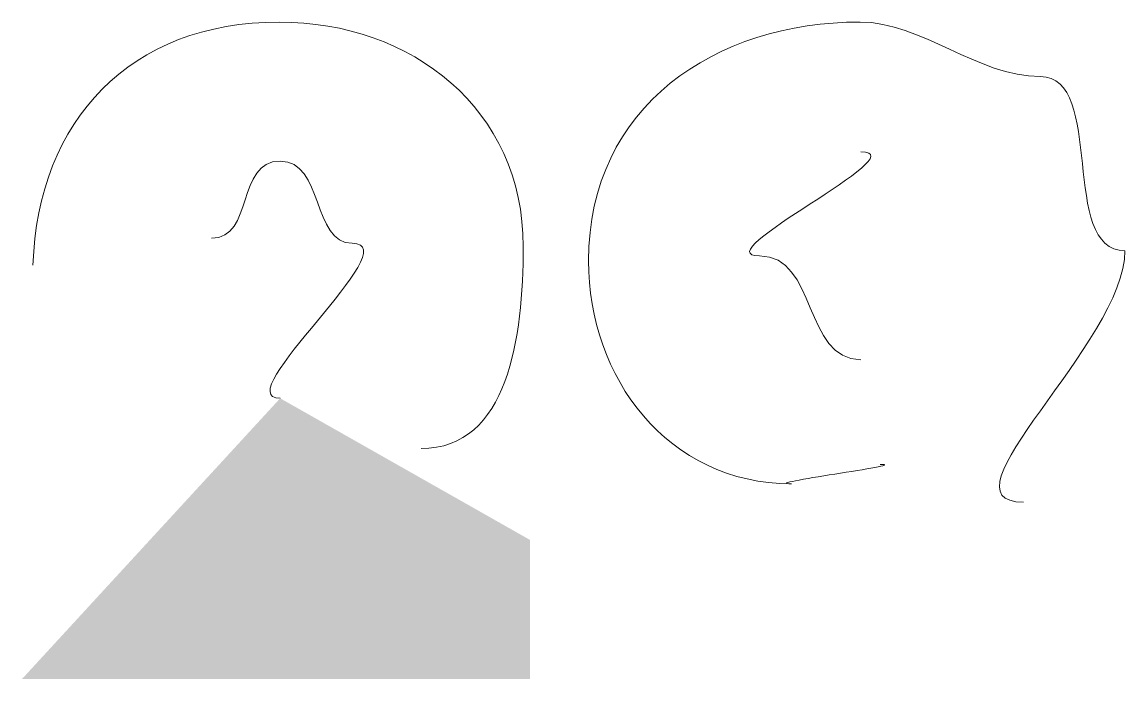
# Model space of a CAD drawing. Header units: metres. Extents: x -30.9 to 24.7, y -10.3 to 6.8.
# Drawn here: x -10.3114 to -10.0755, y -5.2741 to -5.1335 of the extents above; entities that cross this region are included whole.
import ezdxf

# ---------------------------------------------------------------- set-up
doc = ezdxf.new("R2010")
doc.units = ezdxf.units.M
doc.header["$MEASUREMENT"] = 0
doc.layers.add('PDF_Working_Num_Penna__7_Num_Penna__7', color=7, linetype='Continuous', lineweight=18)

msp = doc.modelspace()

# ---------------------------------------------------------------- hatches: boundary and pattern name
at = {"layer": 'PDF_Working_Num_Penna__7_Num_Penna__7', "linetype": 'Continuous', "lineweight": 18}
msp.add_hatch(color=7, dxfattribs=at).paths.add_polyline_path([(-10.25621, -5.21402), (-10.31143, -5.27407), (-10.20278, -5.27407), (-10.20278, -5.24432)])

# ---------------------------------------------------------------- linework, layer by layer
at = {"layer": 'PDF_Working_Num_Penna__7_Num_Penna__7', "color": 7, "linetype": 'Continuous', "lineweight": 18}
for points in [[(-10.25639, -5.13352), (-10.2883, -5.13352), (-10.30803, -5.15449), (-10.3091, -5.18551)], [(-10.20422, -5.18155), (-10.20422, -5.15215), (-10.22806, -5.13352), (-10.25639, -5.13352)], [(-10.19024, -5.1846), (-10.19024, -5.15144), (-10.16298, -5.13351), (-10.13215, -5.13351)], [(-10.13215, -5.13351), (-10.11906, -5.13351), (-10.10699, -5.14517), (-10.0936, -5.14517)], [(-10.0936, -5.14517), (-10.07958, -5.14517), (-10.08965, -5.18245), (-10.07549, -5.18245)], [(-10.13197, -5.1613), (-10.11959, -5.1613), (-10.16604, -5.18354), (-10.15366, -5.18354)], [(-10.27091, -5.17977), (-10.26176, -5.17977), (-10.26571, -5.16327), (-10.25621, -5.16327)], [(-10.25621, -5.16327), (-10.24689, -5.16327), (-10.2494, -5.18085), (-10.24079, -5.18085)], [(-10.24079, -5.18085), (-10.22842, -5.18085), (-10.26787, -5.21402), (-10.25621, -5.21402)], [(-10.22608, -5.22477), (-10.20743, -5.22477), (-10.20422, -5.20093), (-10.20422, -5.18155)], [(-10.15366, -5.18354), (-10.14129, -5.18354), (-10.14434, -5.20577), (-10.13197, -5.20577)], [(-10.07549, -5.18245), (-10.07549, -5.202), (-10.1165, -5.23624), (-10.09718, -5.23624)], [(-10.14685, -5.23231), (-10.17338, -5.23231), (-10.19024, -5.20953), (-10.19024, -5.1846)], [(-10.12784, -5.22817), (-10.12116, -5.22817), (-10.15402, -5.23231), (-10.14685, -5.23231)]]:
    msp.add_open_spline(points, degree=3, dxfattribs=at)

doc.saveas('drawing.dxf')
